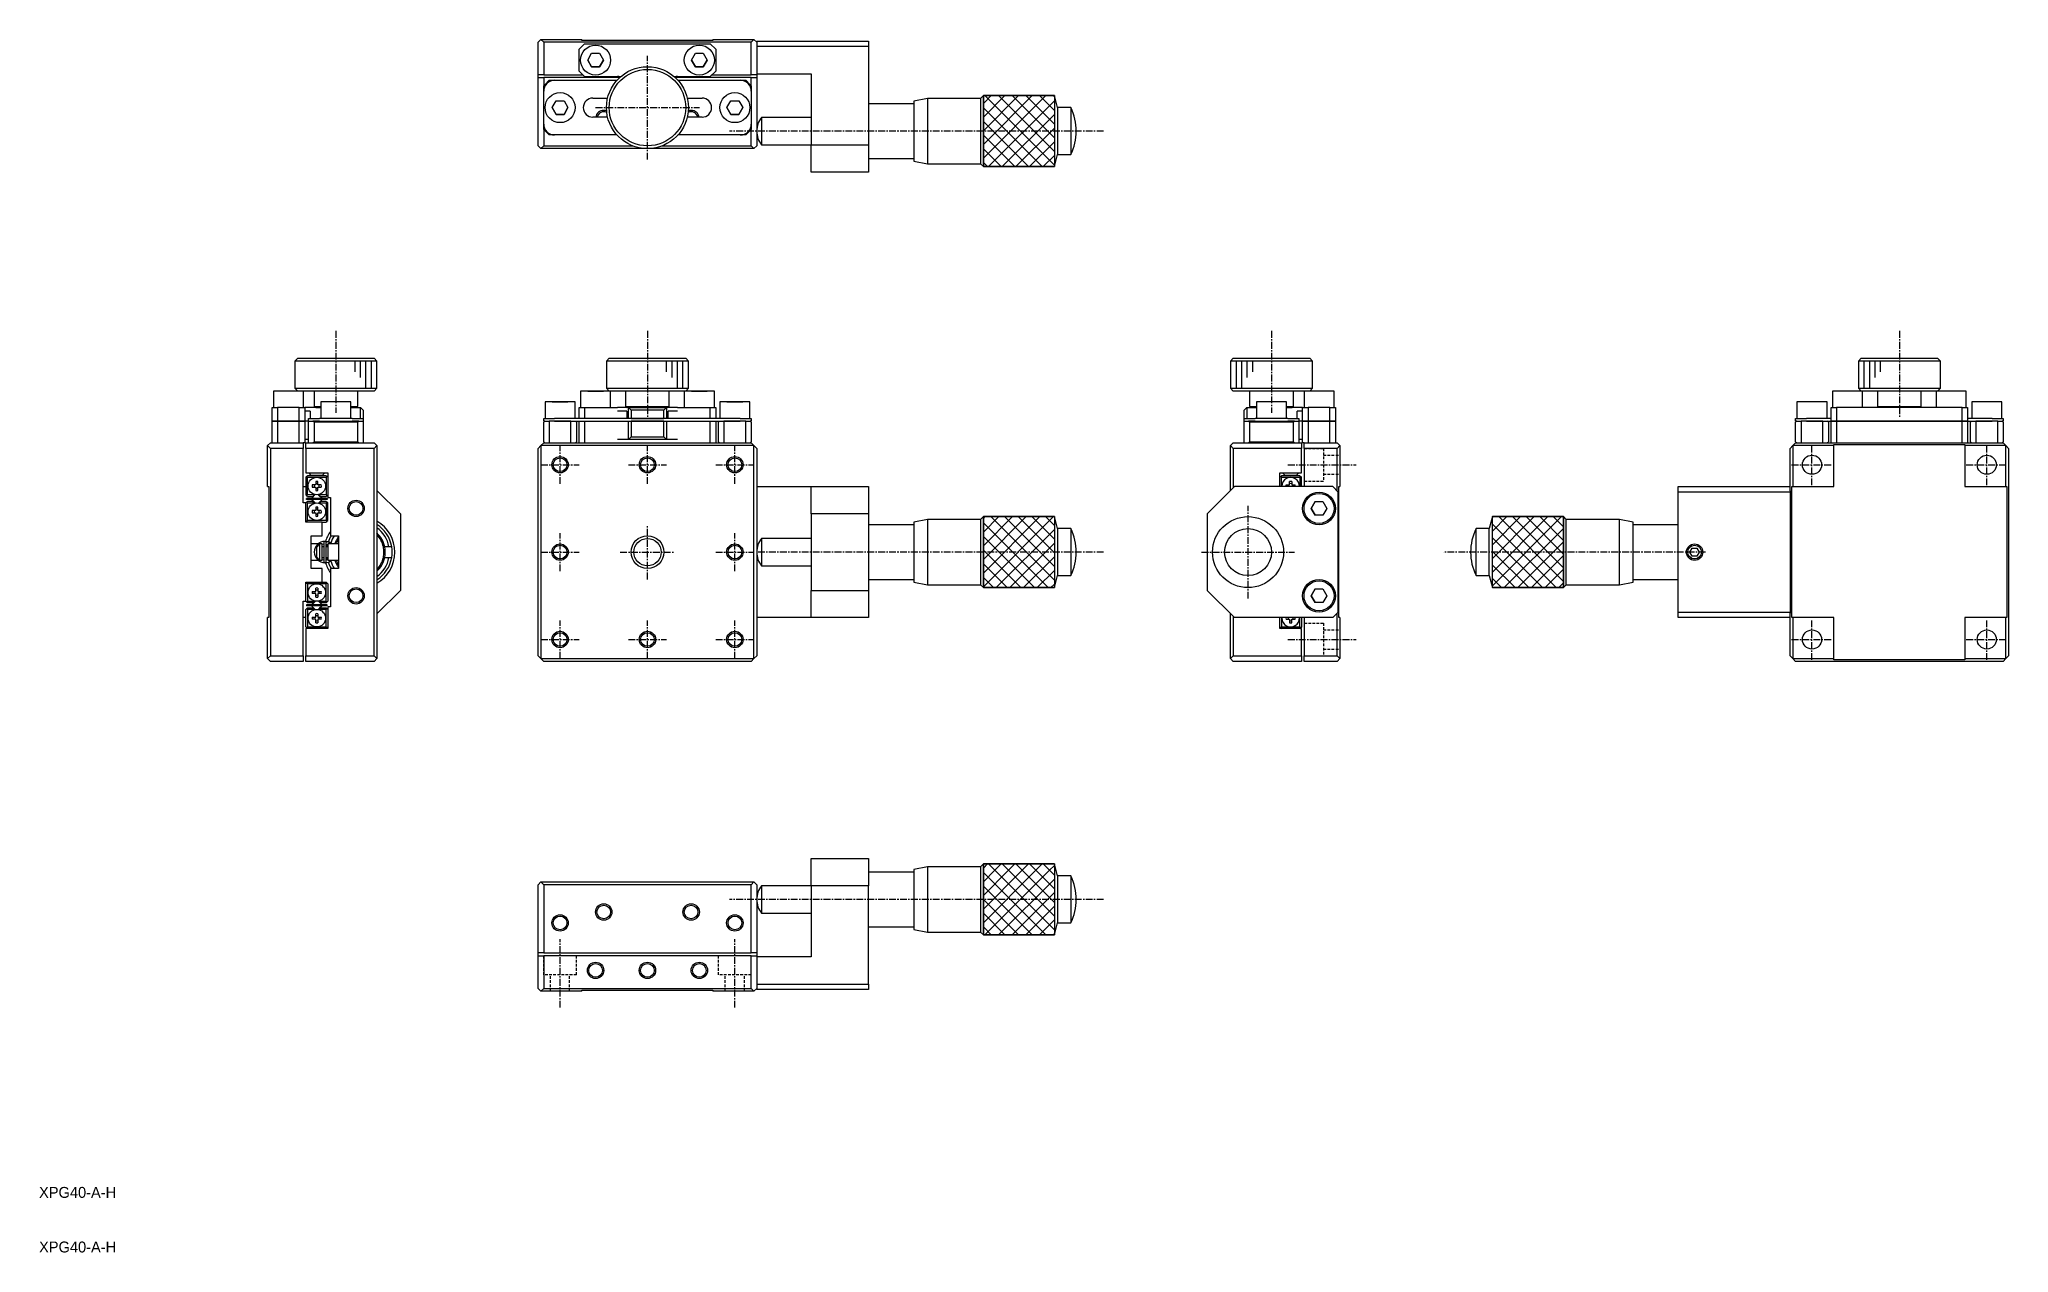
# Model space of a CAD drawing. Extents: x 10 to 371, y 10 to 232.
import ezdxf

# ---------------------------------------------------------------- set-up
doc = ezdxf.new("R2010")
doc.units = 0
doc.linetypes.add('CENTER', pattern=[2, 1.25, -0.25, 0.25, -0.25])
doc.linetypes.add('DASHED', pattern=[0.75, 0.5, -0.25])
doc.layers.get('0').update_dxf_attribs({"linetype": 'CONTINUOUS'})
doc.layers.add('CENTER', color=1, linetype='CENTER')
doc.styles.get("Standard").update_dxf_attribs({"font": 'FGP教科書体NT-M'})

msp = doc.modelspace()

# ---------------------------------------------------------------- texts
at = {"color": 7, "linetype": 'CONTINUOUS'}
for p in [(10, 20), (10, 10)]:
    msp.add_text('XPG40-A-H', height=2, dxfattribs=at).set_placement(p)

# ---------------------------------------------------------------- linework, layer by layer
at = {"color": 7, "linetype": 'CONTINUOUS'}
for p, q in [((101.391971, 231.65), (101.891971, 232.15)), ((101.391971, 225.65), (101.391971, 231.65)), ((101.891971, 232.15), (102.391971, 231.65)), ((101.891971, 232.15), (109.391971, 232.15)), ((102.391971, 231.65), (102.391971, 225.65)), ((140.391971, 231.65), (102.391971, 231.65)), ((109.891971, 231.35), (108.891971, 230.35)), ((109.391971, 231.95), (109.391971, 232.15)), ((133.391971, 231.95), (109.391971, 231.95)), ((109.891971, 231.35), (132.891971, 231.35)), ((133.891971, 230.35), (132.891971, 231.35)), ((133.391971, 232.15), (133.391971, 231.95)), ((133.391971, 232.15), (140.891971, 232.15)), ((140.391971, 231.65), (140.891971, 232.15)), ((140.391971, 225.65), (140.391971, 231.65)), ((140.891971, 232.15), (141.391971, 231.65)), ((141.391971, 231.85), (161.891971, 231.85)), ((141.391971, 231.65), (141.391971, 231.85)), ((141.391971, 231.65), (141.391971, 225.65)), ((161.891971, 230.85), (141.391971, 230.85)), ((161.891971, 231.85), (161.891971, 230.85)), ((161.891971, 230.85), (161.891971, 212.85)), ((108.891971, 226.35), (108.891971, 230.35)), ((110.448595, 228.35), (111.170283, 229.6)), ((111.170283, 227.1), (110.448595, 228.35)), ((110.448595, 228.35), (111.170283, 227.1)), ((111.170283, 229.6), (112.613659, 229.6)), ((112.613659, 229.6), (113.335346, 228.35)), ((113.335346, 228.35), (112.613659, 227.1)), ((112.613659, 227.1), (113.335346, 228.35)), ((129.448595, 228.35), (130.170283, 229.6)), ((130.170283, 227.1), (129.448595, 228.35)), ((129.448595, 228.35), (130.170283, 227.1)), ((130.170283, 229.6), (131.613659, 229.6)), ((131.613659, 229.6), (132.335346, 228.35)), ((132.335346, 228.35), (131.613659, 227.1)), ((131.613659, 227.1), (132.335346, 228.35)), ((133.891971, 230.35), (133.891971, 226.35)), ((102.391971, 225.65), (101.391971, 225.65)), ((101.391971, 225.15), (101.391971, 225.65)), ((101.391971, 225.15), (102.391971, 225.15)), ((101.391971, 212.65), (101.391971, 225.15)), ((102.391971, 225.65), (109.591971, 225.65)), ((102.391971, 225.15), (102.391971, 223.65)), ((116.292951, 225.15), (102.391971, 225.15)), ((102.391971, 223.65), (102.591971, 223.85)), ((102.391971, 222.65), (102.391971, 223.65)), ((103.391971, 224.65), (102.591971, 223.85)), ((102.591971, 223.85), (102.591971, 223.52178)), ((103.391971, 224.65), (104.391971, 224.65)), ((104.391971, 224.65), (115.801801, 224.65)), ((108.891971, 226.35), (109.891971, 225.35)), ((109.891971, 225.35), (115.891971, 225.35)), ((112.613659, 227.1), (111.170283, 227.1)), ((111.170283, 227.1), (112.613659, 227.1)), ((140.391971, 225.15), (126.49099, 225.15)), ((126.891971, 225.35), (132.891971, 225.35)), ((126.982141, 224.65), (138.391971, 224.65)), ((131.613659, 227.1), (130.170283, 227.1)), ((130.170283, 227.1), (131.613659, 227.1)), ((132.891971, 225.35), (133.891971, 226.35)), ((133.191971, 225.65), (140.391971, 225.65)), ((138.391971, 224.65), (139.391971, 224.65)), ((140.191971, 223.85), (139.391971, 224.65)), ((140.191971, 223.52178), (140.191971, 223.85)), ((140.191971, 223.85), (140.391971, 223.65)), ((141.391971, 225.65), (140.391971, 225.65)), ((140.391971, 223.65), (140.391971, 225.15)), ((140.391971, 225.15), (141.391971, 225.15)), ((140.391971, 223.65), (140.391971, 222.65)), ((141.391971, 225.85), (151.391971, 225.85)), ((141.391971, 225.65), (141.391971, 225.15)), ((141.391971, 225.15), (141.391971, 212.65)), ((151.391971, 225.85), (151.391971, 212.85)), ((102.391971, 216.65), (102.391971, 222.65)), ((103.948595, 219.65), (104.670283, 220.9)), ((104.670283, 220.9), (106.113659, 220.9)), ((106.113659, 220.9), (106.835346, 219.65)), ((111.391971, 221.4), (114.098995, 221.4)), ((128.684947, 221.4), (131.391971, 221.4)), ((135.948595, 219.65), (136.670283, 220.9)), ((136.670283, 220.9), (138.113659, 220.9)), ((138.113659, 220.9), (138.835346, 219.65)), ((140.391971, 222.65), (140.391971, 216.65)), ((170.141971, 220.35), (161.891971, 220.35)), ((172.64197, 221.349996), (170.141971, 220.849997)), ((170.141971, 220.849997), (170.141971, 213.48941)), ((172.64197, 221.349996), (172.64197, 213.320265)), ((182.391975, 221.349996), (172.64197, 221.349996)), ((182.891977, 221.849999), (182.391975, 221.349996)), ((182.391975, 221.349996), (182.391975, 213.320265)), ((182.891977, 221.849999), (195.891978, 221.849999)), ((182.891977, 208.850001), (182.891977, 221.849999)), ((195.891978, 221.849999), (195.891978, 213.15112)), ((196.481466, 219.65), (195.891978, 221.849999)), ((195.891978, 221.849999), (195.891978, 208.850001)), ((102.391971, 215.65), (102.391971, 216.65)), ((104.670283, 218.4), (103.948595, 219.65)), ((103.948595, 219.65), (104.670283, 218.4)), ((106.113659, 218.4), (104.670283, 218.4)), ((104.670283, 218.4), (106.113659, 218.4)), ((106.835346, 219.65), (106.113659, 218.4)), ((106.113659, 218.4), (106.835346, 219.65)), ((114.098995, 217.9), (111.391971, 217.9)), ((131.391971, 217.9), (128.684947, 217.9)), ((136.670283, 218.4), (135.948595, 219.65)), ((135.948595, 219.65), (136.670283, 218.4)), ((138.113659, 218.4), (136.670283, 218.4)), ((136.670283, 218.4), (138.113659, 218.4)), ((138.835346, 219.65), (138.113659, 218.4)), ((138.113659, 218.4), (138.835346, 219.65)), ((140.391971, 216.65), (140.391971, 215.65)), ((142.26948, 217.849996), (142.26948, 214.504278)), ((151.391971, 217.849996), (142.26948, 217.849996)), ((196.481466, 219.65), (196.481466, 213.895356)), ((198.891977, 219.65), (196.481466, 219.65)), ((198.891977, 219.65), (198.891977, 213.895356)), ((102.591971, 215.45), (102.391971, 215.65)), ((102.391971, 215.65), (102.391971, 212.65)), ((102.591971, 215.77822), (102.591971, 215.45)), ((102.591971, 215.45), (103.391971, 214.65)), ((104.391971, 214.65), (103.391971, 214.65)), ((115.801801, 214.65), (104.391971, 214.65)), ((138.391971, 214.65), (126.982141, 214.65)), ((139.391971, 214.65), (138.391971, 214.65)), ((139.391971, 214.65), (140.191971, 215.45)), ((140.191971, 215.45), (140.191971, 215.77822)), ((140.391971, 215.65), (140.191971, 215.45)), ((140.391971, 212.65), (140.391971, 215.65)), ((142.26948, 214.504278), (142.26948, 212.850004)), ((142.26948, 212.850004), (151.391971, 212.850004)), ((151.391971, 212.85), (161.891971, 212.85)), ((151.391971, 207.85), (151.391971, 212.85)), ((161.891971, 212.85), (161.891971, 207.85)), ((170.141971, 213.48941), (170.141971, 209.850003)), ((172.64197, 213.320265), (172.64197, 209.350004)), ((182.391975, 213.320265), (182.391975, 209.350004)), ((182.891977, 213.15112), (182.891977, 208.850001)), ((196.481466, 213.895356), (196.481466, 211.05)), ((198.891977, 213.895356), (198.891977, 211.05)), ((101.391971, 212.65), (101.891971, 212.15)), ((101.891971, 212.15), (102.391971, 212.65)), ((121.391971, 212.15), (101.891971, 212.15)), ((102.391971, 212.65), (118.699388, 212.65)), ((140.891971, 212.15), (121.391971, 212.15)), ((124.084553, 212.65), (140.391971, 212.65)), ((140.391971, 212.65), (140.891971, 212.15)), ((140.891971, 212.15), (141.391971, 212.65)), ((161.891971, 210.35), (170.141971, 210.35)), ((170.141971, 209.850003), (172.64197, 209.350004)), ((172.64197, 209.350004), (182.391975, 209.350004)), ((182.391975, 209.350004), (182.891977, 208.850001)), ((195.891978, 208.850001), (196.481466, 211.05)), ((196.481466, 211.05), (198.891977, 211.05)), ((161.891971, 207.85), (151.391971, 207.85)), ((195.891978, 208.850001), (182.891977, 208.850001)), ((57.35, 173.75), (56.85, 173.25)), ((71.849563, 173.25), (56.85, 173.25)), ((56.85, 173.25), (56.85, 168.25)), ((57.35, 173.75), (71.349592, 173.75)), ((71.349592, 173.75), (71.35, 173.75)), ((71.85, 173.25), (71.35, 173.75)), ((71.85, 173.25), (71.849563, 173.25)), ((71.85, 168.25), (71.85, 173.25)), ((114.391971, 173.75), (113.891971, 173.25)), ((121.311022, 173.25), (113.891971, 173.25)), ((113.891971, 173.25), (113.891971, 168.25)), ((114.391971, 173.75), (121.316419, 173.75)), ((128.891971, 173.25), (121.311022, 173.25)), ((121.316419, 173.75), (128.391971, 173.75)), ((128.891971, 173.25), (128.391971, 173.75)), ((128.891971, 168.25), (128.891971, 173.25)), ((228.65, 173.75), (228.15, 173.25)), ((243.15, 173.25), (228.15, 173.25)), ((228.15, 173.25), (228.15, 168.25)), ((228.65, 173.75), (242.65, 173.75)), ((228.65, 173.75), (228.650408, 173.75)), ((228.650408, 173.75), (242.65, 173.75)), ((243.15, 173.25), (242.65, 173.75)), ((243.15, 168.25), (243.15, 173.25)), ((343.608029, 173.75), (343.108029, 173.25)), ((358.108029, 173.25), (343.108029, 173.25)), ((343.108029, 173.25), (343.108029, 168.25)), ((343.608029, 173.75), (357.608029, 173.75)), ((358.108029, 173.25), (357.608029, 173.75)), ((358.108029, 168.25), (358.108029, 173.25)), ((58.4, 167.75), (52.9, 167.75)), ((52.9, 167.75), (52.9, 164.75)), ((56.85, 168.25), (71.85, 168.25)), ((56.85, 168.25), (57.35, 167.75)), ((71.35, 167.75), (58.4, 167.75)), ((60.35, 167.75), (58.4, 167.75)), ((58.4, 164.75), (58.4, 167.75)), ((68.35, 167.75), (60.35, 167.75)), ((68.35, 167.75), (60.35, 167.75)), ((60.35, 167.75), (60.35, 164.95)), ((71.35, 167.75), (68.35, 167.75)), ((68.35, 164.95), (68.35, 167.75)), ((71.35, 167.75), (71.85, 168.25)), ((111.891971, 167.75), (109.141971, 167.75)), ((114.391971, 167.75), (109.141971, 167.75)), ((109.141971, 167.75), (109.141971, 164.75)), ((111.170283, 167.75), (110.448595, 167.75)), ((110.448595, 167.75), (111.170283, 167.75)), ((112.613659, 167.75), (111.170283, 167.75)), ((111.170283, 167.75), (112.613659, 167.75)), ((114.391971, 167.75), (111.891971, 167.75)), ((113.335346, 167.75), (112.613659, 167.75)), ((112.613659, 167.75), (113.335346, 167.75)), ((113.891971, 168.25), (128.891971, 168.25)), ((113.891971, 168.25), (114.391971, 167.75)), ((128.391971, 167.75), (114.391971, 167.75)), ((114.641971, 164.75), (114.641971, 167.75)), ((117.391971, 167.75), (117.391971, 164.95)), ((125.391971, 164.95), (125.391971, 167.75)), ((128.141971, 167.75), (128.141971, 164.75)), ((128.391971, 167.75), (128.891971, 168.25)), ((130.891971, 167.75), (128.391971, 167.75)), ((133.641971, 167.75), (128.391971, 167.75)), ((130.170283, 167.75), (129.448595, 167.75)), ((129.448595, 167.75), (130.170283, 167.75)), ((131.613659, 167.75), (130.170283, 167.75)), ((130.170283, 167.75), (131.613659, 167.75)), ((133.641971, 167.75), (130.891971, 167.75)), ((132.335346, 167.75), (131.613659, 167.75)), ((131.613659, 167.75), (132.335346, 167.75)), ((133.641971, 164.75), (133.641971, 167.75)), ((228.15, 168.25), (243.149563, 168.25)), ((228.15, 168.25), (228.65, 167.75)), ((241.6, 167.75), (228.65, 167.75)), ((231.65, 167.75), (231.65, 164.95)), ((239.65, 164.95), (239.65, 167.75)), ((247.1, 167.75), (241.6, 167.75)), ((241.6, 167.75), (241.6, 164.75)), ((242.65, 167.75), (243.15, 168.25)), ((243.149563, 168.25), (243.15, 168.25)), ((247.1, 164.75), (247.1, 167.75)), ((341.108029, 167.75), (338.358029, 167.75)), ((338.358029, 167.75), (338.358029, 164.75)), ((343.858029, 167.75), (341.108029, 167.75)), ((343.108029, 168.25), (350.527081, 168.25)), ((343.108029, 168.25), (343.608029, 167.75)), ((350.532477, 167.75), (343.858029, 167.75)), ((343.858029, 164.75), (343.858029, 167.75)), ((346.608029, 167.75), (346.608029, 164.95)), ((350.527081, 168.25), (358.108029, 168.25)), ((357.358029, 167.75), (350.532477, 167.75)), ((354.608029, 164.95), (354.608029, 167.75)), ((360.108029, 167.75), (357.358029, 167.75)), ((357.358029, 167.75), (357.358029, 164.75)), ((357.608029, 167.75), (358.108029, 168.25)), ((362.858029, 167.75), (360.108029, 167.75)), ((362.858029, 164.75), (362.858029, 167.75)), ((52.65, 162.25), (52.65, 164.75)), ((52.65, 164.75), (53.65, 164.75)), ((53.65, 162.25), (52.65, 162.25)), ((52.65, 158.25), (52.65, 162.25)), ((52.65, 162.25), (53.65, 162.25)), ((53.65, 164.75), (53.65, 162.25)), ((57.65, 164.75), (53.65, 164.75)), ((53.65, 162.25), (57.65, 162.25)), ((53.65, 162.25), (53.65, 158.25)), ((57.65, 162.25), (53.65, 162.25)), ((57.65, 162.25), (57.65, 164.75)), ((57.65, 164.75), (58.65, 164.75)), ((58.65, 162.25), (57.65, 162.25)), ((57.65, 158.25), (57.65, 162.25)), ((57.65, 162.25), (58.65, 162.25)), ((58.65, 164.75), (58.65, 162.25)), ((60.65, 164.75), (58.65, 164.75)), ((59.65, 164.05), (58.65, 164.05)), ((58.65, 162.25), (58.65, 158.25)), ((59.35, 162.25), (58.65, 162.25)), ((59.35, 162.25), (59.35, 162.75)), ((59.35, 162.75), (61.35, 162.75)), ((59.35, 158.25), (59.35, 162.25)), ((59.35, 162.25), (60.15, 162.25)), ((59.65, 164.05), (59.65, 162.75)), ((60.35, 162.05), (60.15, 162.25)), ((60.15, 162.25), (60.47822, 162.25)), ((60.47822, 162.25), (60.15, 162.25)), ((60.35, 164.95), (61.6, 164.95)), ((60.35, 164.95), (60.55, 164.75)), ((61.35, 162.25), (60.47822, 162.25)), ((60.65, 164.75), (61.6, 164.75)), ((67.35, 162.75), (61.35, 162.75)), ((61.35, 162.25), (67.35, 162.25)), ((67.1, 165.75), (61.6, 165.75)), ((61.6, 165.75), (61.6, 162.75)), ((67.1, 162.75), (67.1, 165.75)), ((67.1, 164.95), (68.35, 164.95)), ((67.1, 164.75), (68.85, 164.75)), ((67.35, 162.75), (69.35, 162.75)), ((68.22178, 162.25), (67.35, 162.25)), ((68.15, 164.75), (68.35, 164.95)), ((68.22178, 162.25), (68.55, 162.25)), ((68.55, 162.25), (68.22178, 162.25)), ((68.55, 162.25), (68.35, 162.05)), ((68.55, 162.25), (69.35, 162.25)), ((68.85, 162.75), (68.85, 164.75)), ((68.85, 164.75), (69.35, 164.25)), ((69.35, 164.25), (69.35, 162.75)), ((69.35, 162.75), (69.35, 162.25)), ((69.35, 162.25), (69.35, 158.25)), ((102.391971, 162.25), (102.391971, 162.75)), ((102.391971, 162.75), (104.391971, 162.75)), ((102.591971, 162.25), (102.391971, 162.05)), ((102.591971, 162.25), (102.391971, 162.25)), ((102.591971, 162.25), (103.391971, 162.25)), ((105.391971, 165.75), (102.641971, 165.75)), ((108.141971, 165.75), (102.641971, 165.75)), ((102.641971, 165.75), (102.641971, 162.75)), ((103.391971, 162.25), (103.391971, 158.25)), ((104.391971, 162.25), (103.391971, 162.25)), ((104.391971, 162.25), (103.391971, 162.25)), ((104.670283, 165.75), (103.948595, 165.75)), ((103.948595, 165.75), (104.670283, 165.75)), ((118.391971, 162.75), (104.391971, 162.75)), ((107.391971, 162.25), (104.391971, 162.25)), ((104.391971, 162.25), (107.391971, 162.25)), ((106.113659, 165.75), (104.670283, 165.75)), ((104.670283, 165.75), (106.113659, 165.75)), ((108.141971, 165.75), (105.391971, 165.75)), ((106.835346, 165.75), (106.113659, 165.75)), ((106.113659, 165.75), (106.835346, 165.75)), ((107.391971, 158.25), (107.391971, 162.25)), ((107.391971, 162.25), (118.391971, 162.25)), ((108.141971, 162.75), (108.141971, 165.75)), ((108.391971, 162.05), (108.191971, 162.25)), ((108.891971, 162.75), (108.891971, 164.75)), ((108.891971, 164.75), (109.891971, 164.75)), ((108.891971, 158.25), (108.891971, 162.25)), ((109.891971, 164.75), (109.891971, 162.75)), ((109.891971, 164.75), (115.891971, 164.75)), ((109.891971, 162.25), (109.891971, 158.25)), ((117.591971, 164.75), (115.891971, 164.75)), ((117.624022, 164.05), (115.891971, 164.05)), ((117.391971, 164.95), (125.391971, 164.95)), ((117.391971, 164.95), (117.591971, 164.75)), ((117.891971, 164.75), (117.591971, 164.75)), ((117.624022, 164.05), (117.624022, 162.75)), ((117.891971, 164.75), (120.141971, 164.75)), ((117.891971, 164.75), (118.391971, 164.25)), ((117.891971, 162.75), (117.891971, 164.75)), ((117.891971, 158.85), (117.891971, 162.25)), ((118.391971, 164.25), (118.391971, 162.75)), ((124.391971, 164.25), (118.391971, 164.25)), ((118.391971, 162.75), (124.391971, 162.75)), ((124.391971, 162.75), (118.391971, 162.75)), ((118.391971, 162.25), (124.391971, 162.25)), ((118.391971, 162.25), (118.391971, 159.35)), ((124.391971, 162.25), (118.391971, 162.25)), ((120.141971, 164.75), (122.641971, 164.75)), ((122.641971, 164.75), (124.891971, 164.75)), ((124.891971, 164.75), (124.391971, 164.25)), ((124.391971, 162.75), (124.391971, 164.25)), ((138.391971, 162.75), (124.391971, 162.75)), ((124.391971, 162.25), (135.391971, 162.25)), ((124.391971, 159.35), (124.391971, 162.25)), ((125.191971, 164.75), (124.891971, 164.75)), ((124.891971, 164.75), (124.891971, 162.75)), ((124.891971, 162.25), (124.891971, 158.85)), ((126.891971, 164.05), (125.15992, 164.05)), ((125.15992, 162.75), (125.15992, 164.05)), ((125.191971, 164.75), (125.391971, 164.95)), ((126.891971, 164.75), (125.191971, 164.75)), ((126.891971, 164.75), (132.891971, 164.75)), ((132.891971, 162.75), (132.891971, 164.75)), ((132.891971, 164.75), (133.891971, 164.75)), ((132.891971, 158.25), (132.891971, 162.25)), ((133.891971, 164.75), (133.891971, 162.75)), ((133.891971, 162.25), (133.891971, 158.25)), ((134.591971, 162.25), (134.391971, 162.05)), ((137.391971, 165.75), (134.641971, 165.75)), ((140.141971, 165.75), (134.641971, 165.75)), ((134.641971, 165.75), (134.641971, 162.75)), ((135.391971, 162.25), (135.391971, 158.25)), ((138.391971, 162.25), (135.391971, 162.25)), ((135.391971, 162.25), (138.391971, 162.25)), ((136.670283, 165.75), (135.948595, 165.75)), ((135.948595, 165.75), (136.670283, 165.75)), ((138.113659, 165.75), (136.670283, 165.75)), ((136.670283, 165.75), (138.113659, 165.75)), ((140.141971, 165.75), (137.391971, 165.75)), ((138.835346, 165.75), (138.113659, 165.75)), ((138.113659, 165.75), (138.835346, 165.75)), ((138.391971, 162.75), (140.391971, 162.75)), ((139.391971, 162.25), (138.391971, 162.25)), ((139.391971, 162.25), (138.391971, 162.25)), ((139.391971, 158.25), (139.391971, 162.25)), ((139.391971, 162.25), (140.191971, 162.25)), ((140.141971, 162.75), (140.141971, 165.75)), ((140.391971, 162.05), (140.191971, 162.25)), ((140.391971, 162.25), (140.191971, 162.25)), ((140.391971, 162.75), (140.391971, 162.25)), ((231.15, 164.75), (230.65, 164.25)), ((230.65, 162.75), (230.65, 164.25)), ((230.65, 162.25), (230.65, 162.75)), ((230.65, 162.75), (232.65, 162.75)), ((230.65, 158.25), (230.65, 162.25)), ((230.65, 162.25), (231.45, 162.25)), ((231.15, 164.75), (231.15, 162.75)), ((231.15, 164.75), (232.9, 164.75)), ((231.65, 162.05), (231.45, 162.25)), ((231.45, 162.25), (231.77822, 162.25)), ((231.77822, 162.25), (231.45, 162.25)), ((231.65, 164.95), (232.9, 164.95)), ((231.65, 164.95), (231.85, 164.75)), ((232.65, 162.25), (231.77822, 162.25)), ((238.65, 162.75), (232.65, 162.75)), ((232.65, 162.25), (238.65, 162.25)), ((238.4, 165.75), (232.9, 165.75)), ((232.9, 165.75), (232.9, 162.75)), ((238.4, 162.75), (238.4, 165.75)), ((238.4, 164.95), (239.649767, 164.95)), ((238.4, 164.75), (239.35, 164.75)), ((238.65, 162.75), (240.65, 162.75)), ((239.52178, 162.25), (238.65, 162.25)), ((241.35, 164.75), (239.35, 164.75)), ((239.45, 164.75), (239.65, 164.95)), ((239.52178, 162.25), (239.85, 162.25)), ((239.85, 162.25), (239.52178, 162.25)), ((239.85, 162.25), (239.65, 162.05)), ((239.85, 162.25), (240.65, 162.25)), ((241.35, 164.05), (240.35, 164.05)), ((240.35, 162.75), (240.35, 164.05)), ((240.65, 162.75), (240.65, 162.25)), ((240.65, 162.25), (240.65, 158.25)), ((241.35, 162.25), (240.65, 162.25)), ((241.35, 162.25), (241.35, 164.75)), ((241.35, 164.75), (242.35, 164.75)), ((242.35, 162.25), (241.35, 162.25)), ((241.35, 158.25), (241.35, 162.25)), ((241.35, 162.25), (242.35, 162.25)), ((242.35, 164.75), (242.35, 162.25)), ((246.35, 164.75), (242.35, 164.75)), ((242.35, 162.25), (246.35, 162.25)), ((242.35, 162.25), (242.35, 158.25)), ((246.35, 162.25), (242.35, 162.25)), ((246.35, 162.25), (246.35, 164.75)), ((246.35, 164.75), (247.35, 164.75)), ((247.35, 162.25), (246.35, 162.25)), ((246.35, 158.25), (246.35, 162.25)), ((246.35, 162.25), (247.35, 162.25)), ((247.35, 164.75), (247.35, 162.25)), ((247.35, 162.25), (247.35, 158.25)), ((331.608029, 162.25), (331.608029, 162.75)), ((331.608029, 162.75), (333.608029, 162.75)), ((331.808029, 162.25), (331.608029, 162.05)), ((331.808029, 162.25), (331.608029, 162.25)), ((331.808029, 162.25), (332.608029, 162.25)), ((334.608029, 165.75), (331.858029, 165.75)), ((331.858029, 165.75), (331.858029, 162.75)), ((332.608029, 162.25), (332.608029, 158.25)), ((333.608029, 162.25), (332.608029, 162.25)), ((333.608029, 162.25), (332.608029, 162.25)), ((338.108029, 162.75), (333.608029, 162.75)), ((336.608029, 162.25), (333.608029, 162.25)), ((333.608029, 162.25), (336.608029, 162.25)), ((337.358029, 165.75), (334.608029, 165.75)), ((336.608029, 158.25), (336.608029, 162.25)), ((336.608029, 162.25), (338.108029, 162.25)), ((337.358029, 162.75), (337.358029, 165.75)), ((337.608029, 162.05), (337.408029, 162.25)), ((338.108029, 162.25), (338.108029, 164.75)), ((338.108029, 164.75), (339.108029, 164.75)), ((339.108029, 162.25), (338.108029, 162.25)), ((338.108029, 158.25), (338.108029, 162.25)), ((338.108029, 162.25), (339.108029, 162.25)), ((339.108029, 164.75), (339.108029, 162.25)), ((349.358029, 164.75), (339.108029, 164.75)), ((339.108029, 162.25), (362.108029, 162.25)), ((339.108029, 162.25), (339.108029, 158.25)), ((362.108029, 162.25), (339.108029, 162.25)), ((346.608029, 164.95), (350.564857, 164.95)), ((346.608029, 164.95), (346.808029, 164.75)), ((351.858029, 164.75), (349.358029, 164.75)), ((350.564857, 164.95), (354.608029, 164.95)), ((362.108029, 164.75), (351.858029, 164.75)), ((354.408029, 164.75), (354.608029, 164.95)), ((362.108029, 162.25), (362.108029, 164.75)), ((362.108029, 164.75), (363.108029, 164.75)), ((363.108029, 162.25), (362.108029, 162.25)), ((362.108029, 158.25), (362.108029, 162.25)), ((362.108029, 162.25), (363.108029, 162.25)), ((363.108029, 164.75), (363.108029, 162.25)), ((367.608029, 162.75), (363.108029, 162.75)), ((363.108029, 162.25), (364.608029, 162.25)), ((363.108029, 162.25), (363.108029, 158.25)), ((363.808029, 162.25), (363.608029, 162.05)), ((366.608029, 165.75), (363.858029, 165.75)), ((363.858029, 165.75), (363.858029, 162.75)), ((364.608029, 162.25), (364.608029, 158.25)), ((367.608029, 162.25), (364.608029, 162.25)), ((364.608029, 162.25), (367.608029, 162.25)), ((369.358029, 165.75), (366.608029, 165.75)), ((367.608029, 162.75), (369.608029, 162.75)), ((368.608029, 162.25), (367.608029, 162.25)), ((368.608029, 162.25), (367.608029, 162.25)), ((368.608029, 158.25), (368.608029, 162.25)), ((368.608029, 162.25), (369.408029, 162.25)), ((369.358029, 162.75), (369.358029, 165.75)), ((369.608029, 162.05), (369.408029, 162.25)), ((369.608029, 162.25), (369.408029, 162.25)), ((369.608029, 162.75), (369.608029, 162.25)), ((59.35, 158.85), (58.65, 158.85)), ((68.35, 162.05), (60.35, 162.05)), ((60.35, 162.05), (60.35, 158.45)), ((68.35, 158.45), (68.35, 162.05)), ((102.391971, 158.45), (102.391971, 162.05)), ((108.391971, 162.05), (108.391971, 158.45)), ((117.891971, 158.85), (115.891971, 158.85)), ((118.391971, 159.35), (117.891971, 158.85)), ((124.891971, 158.85), (117.891971, 158.85)), ((118.391971, 159.35), (124.391971, 159.35)), ((124.391971, 159.35), (124.891971, 158.85)), ((126.891971, 158.85), (124.891971, 158.85)), ((134.391971, 158.45), (134.391971, 162.05)), ((140.391971, 162.05), (140.391971, 158.45)), ((239.65, 162.05), (231.65, 162.05)), ((231.65, 162.05), (231.65, 158.45)), ((239.65, 158.45), (239.65, 162.05)), ((241.35, 158.85), (240.65, 158.85)), ((331.608029, 158.45), (331.608029, 162.05)), ((337.608029, 162.05), (337.608029, 158.45)), ((363.608029, 158.45), (363.608029, 162.05)), ((369.608029, 162.05), (369.608029, 158.45)), ((51.85, 157.75), (52.35, 158.25)), ((51.85, 150.25), (51.85, 157.75)), ((52.35, 157.25), (51.85, 157.75)), ((52.35, 158.25), (58.35, 158.25)), ((52.35, 157.25), (52.35, 119.25)), ((58.35, 157.25), (52.35, 157.25)), ((58.65, 158.25), (58.35, 158.25)), ((58.35, 158.25), (58.35, 157.25)), ((58.35, 147.25), (58.35, 157.25)), ((58.85, 158.25), (71.35, 158.25)), ((58.85, 157.25), (58.85, 158.25)), ((58.85, 157.25), (58.85, 152.75)), ((71.35, 157.25), (58.85, 157.25)), ((60.15, 158.25), (60.35, 158.45)), ((60.35, 158.45), (68.35, 158.45)), ((68.35, 158.45), (68.55, 158.25)), ((71.85, 157.75), (71.35, 158.25)), ((71.35, 157.25), (71.85, 157.75)), ((71.35, 119.25), (71.35, 157.25)), ((71.85, 157.75), (71.85, 118.75)), ((101.391971, 157.25), (101.891971, 157.75)), ((101.391971, 119.25), (101.391971, 157.25)), ((101.891971, 157.75), (102.391971, 158.25)), ((140.891971, 157.75), (101.891971, 157.75)), ((101.891971, 157.75), (101.891971, 118.75)), ((102.391971, 158.45), (102.591971, 158.25)), ((102.391971, 158.25), (140.391971, 158.25)), ((108.191971, 158.25), (108.391971, 158.45)), ((134.391971, 158.45), (134.591971, 158.25)), ((140.191971, 158.25), (140.391971, 158.45)), ((140.391971, 158.25), (140.891971, 157.75)), ((140.891971, 118.75), (140.891971, 157.75)), ((140.891971, 157.75), (141.391971, 157.25)), ((141.391971, 157.25), (141.391971, 119.25)), ((228.65, 158.25), (228.15, 157.75)), ((228.15, 149.55), (228.15, 157.75)), ((228.15, 157.75), (228.65, 157.25)), ((228.65, 158.25), (241.15, 158.25)), ((228.65, 157.25), (228.65, 150.05)), ((241.15, 157.25), (228.65, 157.25)), ((231.45, 158.25), (231.65, 158.45)), ((231.65, 158.45), (239.65, 158.45)), ((239.65, 158.45), (239.85, 158.25)), ((241.15, 158.25), (241.15, 157.25)), ((241.15, 152.75), (241.15, 157.25)), ((241.65, 158.25), (241.35, 158.25)), ((241.65, 157.25), (241.65, 158.25)), ((241.65, 158.25), (247.65, 158.25)), ((241.65, 157.25), (241.65, 150.25)), ((247.65, 157.25), (241.65, 157.25)), ((247.65, 158.25), (248.15, 157.75)), ((248.15, 157.75), (247.65, 157.25)), ((247.65, 149.45), (247.65, 157.25)), ((248.15, 157.75), (248.15, 150.25)), ((331.108029, 157.75), (330.608029, 157.25)), ((330.608029, 149.45), (330.608029, 157.25)), ((331.608029, 158.25), (331.108029, 157.75)), ((331.108029, 157.75), (331.108029, 150.25)), ((338.608029, 157.75), (331.108029, 157.75)), ((331.608029, 158.45), (331.808029, 158.25)), ((331.608029, 158.25), (369.608029, 158.25)), ((337.408029, 158.25), (337.608029, 158.45)), ((338.608029, 157.95), (362.608029, 157.95)), ((338.608029, 157.75), (338.608029, 157.95)), ((338.608029, 150.25), (338.608029, 157.75)), ((362.608029, 157.95), (362.608029, 157.75)), ((370.108029, 157.75), (362.608029, 157.75)), ((362.608029, 157.75), (362.608029, 150.25)), ((363.608029, 158.45), (363.808029, 158.25)), ((369.408029, 158.25), (369.608029, 158.45)), ((370.108029, 157.75), (369.608029, 158.25)), ((370.108029, 150.25), (370.108029, 157.75)), ((370.608029, 157.25), (370.108029, 157.75)), ((370.608029, 157.25), (370.608029, 119.25)), ((58.85, 152.75), (62.85, 152.75)), ((59, 152.1), (58.85, 151.95)), ((58.85, 151.95), (58.85, 148.75)), ((59, 152.1), (59.15, 152.25)), ((59.15, 151.95), (59, 152.1)), ((62.55, 152.25), (59.15, 152.25)), ((59.15, 148.75), (59.15, 151.95)), ((59.15, 151.95), (60.85, 151.95)), ((59.369256, 152.75), (59.6, 152.519256)), ((59.6, 152.519256), (59.85, 152.269256)), ((61.85, 152.269256), (59.85, 152.269256)), ((60.85, 151.95), (62.55, 151.95)), ((61.85, 152.269256), (62.1, 152.519256)), ((62.1, 152.519256), (62.330744, 152.75)), ((62.55, 152.25), (62.7, 152.1)), ((62.7, 152.1), (62.55, 151.95)), ((62.55, 151.95), (62.55, 148.75)), ((62.85, 151.95), (62.7, 152.1)), ((62.85, 152.75), (62.85, 148.25)), ((237.15, 152.75), (241.15, 152.75)), ((237.15, 150.25), (237.15, 152.75)), ((237.3, 152.1), (237.15, 151.95)), ((237.3, 152.1), (237.45, 152.25)), ((237.45, 151.95), (237.3, 152.1)), ((240.85, 152.25), (237.45, 152.25)), ((237.45, 150.25), (237.45, 151.95)), ((237.45, 151.95), (239.15, 151.95)), ((237.669256, 152.75), (237.9, 152.519256)), ((237.9, 152.519256), (238.15, 152.269256)), ((239.15, 152.269256), (238.15, 152.269256)), ((240.15, 152.269256), (239.15, 152.269256)), ((239.15, 151.95), (240.85, 151.95)), ((240.15, 152.269256), (240.4, 152.519256)), ((240.4, 152.519256), (240.630744, 152.75)), ((240.85, 152.25), (241, 152.1)), ((241, 152.1), (240.85, 151.95)), ((240.85, 151.95), (240.85, 150.25)), ((241.15, 151.95), (241, 152.1)), ((241.15, 150.25), (241.15, 151.95)), ((51.85, 150.25), (52.05, 150.25)), ((52.05, 150.25), (52.05, 126.25)), ((58.35, 150.25), (58.85, 150.25)), ((58.85, 148.75), (59, 148.6)), ((58.95, 147.9), (58.95, 148.1)), ((62.75, 148.1), (58.95, 148.1)), ((62.75, 147.9), (58.95, 147.9)), ((59, 148.6), (59.15, 148.75)), ((59.15, 148.45), (59, 148.6)), ((60.450951, 148.75), (59.15, 148.75)), ((59.15, 148.45), (60.150951, 148.45)), ((60.564938, 148.775599), (59.948439, 148.159099)), ((59.948439, 147.876256), (60.595126, 147.229569)), ((59.948439, 147.840901), (60.564938, 147.224401)), ((60.65, 150.55), (60.023864, 150.55)), ((60.023864, 150.15), (60.65, 150.15)), ((60.450951, 148.75), (60.150951, 148.45)), ((60.491607, 148.790656), (60.450951, 148.75)), ((60.65, 151.176136), (60.65, 150.55)), ((60.65, 150.15), (60.65, 149.523864)), ((61.05, 150.55), (61.05, 151.176136)), ((61.676136, 150.55), (61.05, 150.55)), ((61.05, 149.523864), (61.05, 150.15)), ((61.05, 150.15), (61.676136, 150.15)), ((61.362652, 148.512652), (61.104874, 148.770431)), ((61.751561, 148.159099), (61.135062, 148.775599)), ((61.135062, 147.224401), (61.751561, 147.840901)), ((61.249049, 148.75), (61.208393, 148.790656)), ((62.55, 148.75), (61.249049, 148.75)), ((61.549049, 148.45), (61.249049, 148.75)), ((61.751561, 148.123744), (61.362652, 148.512652)), ((61.549049, 148.45), (62.55, 148.45)), ((62.55, 148.75), (62.7, 148.6)), ((62.7, 148.6), (62.55, 148.45)), ((62.7, 148.6), (62.85, 148.75)), ((62.75, 148.1), (62.75, 147.9)), ((62.85, 148.25), (63.35, 148.25)), ((63.35, 148.25), (63.35, 141.25)), ((76.15, 145.25), (71.85, 149.55)), ((141.391971, 150.25), (151.391971, 150.25)), ((151.391971, 150.25), (161.891971, 150.25)), ((151.391971, 145.25), (151.391971, 150.25)), ((161.891971, 150.25), (161.891971, 145.25)), ((228.85, 150.25), (223.85, 145.25)), ((246.85, 150.25), (228.85, 150.25)), ((238.323864, 150.55), (238.95, 150.55)), ((238.95, 150.55), (238.95, 151.176136)), ((239.35, 151.176136), (239.35, 150.55)), ((239.35, 150.55), (239.976136, 150.55)), ((247.85, 149.25), (246.85, 150.25)), ((247.85, 127.25), (247.85, 149.25)), ((247.95, 150.25), (248.15, 150.25)), ((247.95, 126.25), (247.95, 150.25)), ((310.108029, 150.25), (330.608029, 150.25)), ((310.108029, 149.25), (310.108029, 150.25)), ((330.608029, 149.25), (310.108029, 149.25)), ((310.108029, 127.25), (310.108029, 149.25)), ((330.608029, 149.45), (330.608029, 149.25)), ((330.608029, 149.25), (330.608029, 127.25)), ((330.908029, 150.25), (331.108029, 150.25)), ((330.908029, 126.25), (330.908029, 150.25)), ((331.108029, 150.25), (338.608029, 150.25)), ((362.608029, 150.25), (370.108029, 150.25)), ((370.108029, 150.25), (370.308029, 150.25)), ((370.308029, 150.25), (370.308029, 126.25)), ((58.85, 147.25), (58.35, 147.25)), ((59, 147.4), (58.85, 147.25)), ((58.85, 143.75), (58.85, 147.25)), ((59, 147.4), (59.15, 147.55)), ((59.15, 147.25), (59, 147.4)), ((60.150951, 147.55), (59.15, 147.55)), ((59.15, 144.05), (59.15, 147.25)), ((59.15, 147.25), (60.450951, 147.25)), ((60.65, 145.85), (60.023864, 145.85)), ((60.023864, 145.45), (60.65, 145.45)), ((60.150951, 147.55), (60.450951, 147.25)), ((60.450951, 147.25), (60.491607, 147.209344)), ((60.65, 146.476136), (60.65, 145.85)), ((60.65, 145.45), (60.65, 144.823864)), ((61.05, 145.85), (61.05, 146.476136)), ((61.676136, 145.85), (61.05, 145.85)), ((61.05, 144.823864), (61.05, 145.45)), ((61.05, 145.45), (61.676136, 145.45)), ((61.208393, 147.209344), (61.249049, 147.25)), ((61.249049, 147.25), (61.549049, 147.55)), ((61.249049, 147.25), (62.55, 147.25)), ((62.55, 147.55), (61.549049, 147.55)), ((62.55, 147.55), (62.7, 147.4)), ((62.7, 147.4), (62.55, 147.25)), ((62.55, 147.25), (62.55, 144.05)), ((62.85, 147.25), (62.7, 147.4)), ((62.85, 144.05), (62.85, 147.25)), ((76.15, 145.25), (76.15, 131.25)), ((151.391971, 145.25), (151.391971, 131.25)), ((161.891971, 145.25), (151.391971, 145.25)), ((161.891971, 145.25), (161.891971, 131.25)), ((172.64197, 144.249996), (170.141971, 143.749997)), ((172.64197, 144.249996), (172.64197, 143.896249)), ((182.391975, 144.249996), (172.64197, 144.249996)), ((182.891977, 144.749999), (182.391975, 144.249996)), ((182.391975, 144.249996), (182.391975, 143.896249)), ((182.891977, 144.749999), (182.891977, 144.366773)), ((182.891977, 144.749999), (195.891978, 144.749999)), ((182.891977, 131.750001), (182.891977, 144.749999)), ((195.891978, 144.749999), (195.891978, 144.366773)), ((196.481466, 142.55), (195.891978, 144.749999)), ((195.891978, 144.749999), (195.891978, 131.750001)), ((223.85, 145.25), (223.85, 131.25)), ((242.906624, 146.25), (243.628312, 147.5)), ((243.628312, 147.5), (242.906624, 146.25)), ((243.628312, 145), (242.906624, 146.25)), ((242.906624, 146.25), (243.628312, 145)), ((243.628312, 147.5), (245.071688, 147.5)), ((245.071688, 145), (243.628312, 145)), ((245.071688, 147.5), (245.793376, 146.25)), ((245.793376, 146.25), (245.071688, 145)), ((276.108022, 144.749999), (275.518534, 142.55)), ((276.108022, 144.749999), (289.108023, 144.749999)), ((276.108022, 131.750001), (276.108022, 144.749999)), ((289.608025, 144.249996), (289.108023, 144.749999)), ((289.108023, 144.749999), (289.108023, 131.750001)), ((289.608025, 132.250004), (289.608025, 144.249996)), ((299.35803, 144.249996), (289.608025, 144.249996)), ((299.35803, 132.250004), (299.35803, 144.249996)), ((301.858029, 143.749997), (299.35803, 144.249996)), ((58.85, 144.05), (59, 143.9)), ((61.85, 143.75), (58.85, 143.75)), ((59, 143.9), (59.15, 144.05)), ((59.15, 143.75), (59, 143.9)), ((60.85, 144.05), (59.15, 144.05)), ((59.85, 141.25), (61.85, 141.25)), ((59.85, 139.325), (59.85, 141.25)), ((62.55, 144.05), (60.85, 144.05)), ((61.85, 143.75), (62.55, 143.75)), ((61.85, 141.25), (61.85, 143.75)), ((62.55, 144.05), (62.7, 143.9)), ((62.7, 143.9), (62.55, 143.75)), ((62.7, 143.9), (62.85, 144.05)), ((63.35, 141.25), (64.85, 141.25)), ((64.85, 141.25), (64.85, 135.25)), ((142.26948, 140.749996), (142.26948, 140.602602)), ((151.391971, 140.749996), (142.26948, 140.749996)), ((170.141971, 143.25), (161.891971, 143.25)), ((170.141971, 143.749997), (170.141971, 143.425729)), ((170.141971, 143.425729), (170.141971, 132.750003)), ((172.64197, 143.896249), (172.64197, 132.250004)), ((182.391975, 143.896249), (182.391975, 132.250004)), ((196.481466, 142.55), (196.481466, 142.296481)), ((198.891977, 142.55), (196.481466, 142.55)), ((196.481466, 142.296481), (196.481466, 133.95)), ((198.891977, 142.55), (198.891977, 142.296481)), ((198.891977, 142.296481), (198.891977, 133.95)), ((273.108023, 133.95), (273.108023, 142.55)), ((275.518534, 142.55), (273.108023, 142.55)), ((275.518534, 133.95), (275.518534, 142.55)), ((301.858029, 132.750003), (301.858029, 143.749997)), ((310.108029, 143.25), (301.858029, 143.25)), ((61.083636, 139.75), (59.85, 139.75)), ((59.85, 137.175), (59.85, 139.325)), ((59.85, 135.25), (59.85, 137.175)), ((60.85, 139.166515), (61.35, 139.695683)), ((60.85, 137.333485), (60.85, 139.166515)), ((61.35, 136.804317), (60.85, 137.333485)), ((61.35, 139.75), (61.35, 139.695683)), ((61.85, 139.75), (61.35, 139.75)), ((61.35, 139.695683), (61.35, 136.804317)), ((61.849966, 139.68215), (62.121101, 139.749808)), ((61.85, 136.75), (61.85, 139.75)), ((62.121159, 139.25), (61.85, 139.25)), ((61.85, 137.25), (62.121159, 137.25)), ((62.121159, 139.990656), (62.121159, 136.540656)), ((63.135248, 140.047498), (62.375857, 140.214103)), ((62.572297, 140.05986), (62.561541, 140.055396)), ((62.571159, 136.540656), (62.571159, 139.990656)), ((62.571159, 139.387149), (62.571457, 139.399909)), ((62.85, 139.25), (62.571159, 139.25)), ((62.571159, 137.25), (62.85, 137.25)), ((62.571256, 137.136946), (62.571159, 137.144162)), ((62.571934, 137.123489), (62.571256, 137.136946)), ((62.571457, 139.399909), (62.5724, 139.413346)), ((62.573257, 137.110076), (62.571934, 137.123489)), ((62.605749, 140.07246), (62.572297, 140.05986)), ((62.5724, 139.413346), (62.573987, 139.426721)), ((62.575224, 137.096739), (62.573257, 137.110076)), ((62.573987, 139.426721), (62.576214, 139.440002)), ((62.577831, 137.083508), (62.575224, 137.096739)), ((62.576214, 139.440002), (62.579077, 139.45316)), ((62.581074, 137.070414), (62.577831, 137.083508)), ((62.579077, 139.45316), (62.582569, 139.466164)), ((62.584945, 137.057487), (62.581074, 137.070414)), ((62.582569, 139.466164), (62.586683, 139.478985)), ((62.589439, 137.044757), (62.584945, 137.057487)), ((62.586683, 139.478985), (62.591411, 139.491592)), ((62.594545, 137.032255), (62.589439, 137.044757)), ((62.591411, 139.491592), (62.596744, 139.503957)), ((62.600256, 137.020009), (62.594545, 137.032255)), ((62.596744, 139.503957), (62.602669, 139.51605)), ((62.606558, 137.008051), (62.600256, 137.020009)), ((62.602669, 139.51605), (62.609176, 139.527844)), ((62.639776, 140.083372), (62.605749, 140.07246)), ((62.609176, 139.527844), (62.61625, 139.539309)), ((62.61625, 139.539309), (62.623878, 139.550418)), ((62.623878, 139.550418), (62.632043, 139.561144)), ((62.632043, 139.561144), (62.640728, 139.571459)), ((62.674294, 140.092569), (62.639776, 140.083372)), ((62.640728, 139.571459), (62.649914, 139.581339)), ((62.649914, 139.581339), (62.659583, 139.590756)), ((62.659583, 139.590756), (62.669712, 139.599687)), ((62.669712, 139.599687), (62.68028, 139.608107)), ((62.709219, 140.100029), (62.674294, 140.092569)), ((62.68028, 139.608107), (62.691262, 139.615993)), ((62.691262, 139.615993), (62.702633, 139.623324)), ((62.702633, 139.623324), (62.714366, 139.630077)), ((62.744466, 140.105734), (62.709219, 140.100029)), ((62.714366, 139.630077), (62.726434, 139.636234)), ((62.726434, 139.636234), (62.738807, 139.641774)), ((62.849941, 139.25), (62.73392, 139.25)), ((62.85, 139.25), (62.73392, 139.25)), ((62.73392, 137.25), (62.849941, 137.25)), ((62.738807, 139.641774), (62.751455, 139.646683)), ((62.779949, 140.109671), (62.744466, 140.105734)), ((62.751455, 139.646683), (62.764346, 139.650943)), ((62.764346, 139.650943), (62.777446, 139.654541)), ((62.777446, 139.654541), (62.790723, 139.657465)), ((62.815581, 140.111829), (62.779949, 140.109671)), ((62.790723, 139.657465), (62.804139, 139.659705)), ((62.804139, 139.659705), (62.817661, 139.661252)), ((62.851276, 140.112204), (62.815581, 140.111829)), ((62.817661, 139.661252), (62.831251, 139.662102)), ((62.831251, 139.662102), (62.844871, 139.662249)), ((62.844871, 139.662249), (62.850003, 139.662123)), ((62.85, 139.75), (62.85, 136.75)), ((64.85, 139.75), (62.85, 139.75)), ((62.886947, 140.110794), (62.851276, 140.112204)), ((62.922506, 140.107603), (62.886947, 140.110794)), ((62.957867, 140.102637), (62.922506, 140.107603)), ((62.992944, 140.095909), (62.957867, 140.102637)), ((63.027651, 140.087434), (62.992944, 140.095909)), ((63.033714, 139.765953), (63.025668, 139.75)), ((63.061902, 140.077231), (63.027651, 140.087434)), ((63.041783, 139.782492), (63.033714, 139.765953)), ((63.135462, 140.047448), (63.036238, 139.749989)), ((63.049816, 139.799498), (63.041783, 139.782492)), ((63.057755, 139.816846), (63.049816, 139.799498)), ((63.065541, 139.834408), (63.057755, 139.816846)), ((63.095612, 140.065327), (63.061902, 140.077231)), ((63.073119, 139.852058), (63.065541, 139.834408)), ((63.080432, 139.869666), (63.073119, 139.852058)), ((63.087428, 139.887103), (63.080432, 139.869666)), ((63.094055, 139.904242), (63.087428, 139.887103)), ((63.100264, 139.920959), (63.094055, 139.904242)), ((63.126965, 140.052508), (63.095612, 140.065327)), ((63.106011, 139.93713), (63.100264, 139.920959)), ((63.111253, 139.952638), (63.106011, 139.93713)), ((63.115953, 139.96737), (63.111253, 139.952638)), ((63.120075, 139.981218), (63.115953, 139.96737)), ((63.12359, 139.994081), (63.120075, 139.981218)), ((63.126472, 140.005864), (63.12359, 139.994081)), ((63.125243, 140.052879), (63.12777, 140.052048)), ((63.60823, 139.750203), (63.1264, 140.051436)), ((63.1287, 140.016483), (63.126472, 140.005864)), ((63.12777, 140.052048), (63.129634, 140.049714)), ((63.130258, 140.025859), (63.1287, 140.016483)), ((63.129634, 140.049714), (63.130821, 140.045895)), ((63.131134, 140.033924), (63.130258, 140.025859)), ((63.130821, 140.045895), (63.131322, 140.040619)), ((63.131322, 140.040619), (63.131134, 140.033924)), ((63.159461, 140.036599), (63.135248, 140.047498)), ((73.293544, 139.25), (73.037482, 139.25)), ((73.037482, 137.25), (73.293544, 137.25)), ((74.56608, 139.25), (73.293544, 139.25)), ((74.058327, 139.25), (73.293544, 139.25)), ((73.293544, 137.25), (74.058327, 137.25)), ((74.56608, 139.25), (74.058327, 139.25)), ((74.058327, 137.25), (74.56608, 137.25)), ((142.26948, 140.602602), (142.26948, 135.750004)), ((312.242004, 138.25), (312.675017, 139)), ((312.675017, 137.5), (312.242004, 138.25)), ((312.675017, 139), (313.541042, 139)), ((313.541042, 137.5), (312.675017, 137.5)), ((313.541042, 139), (313.974055, 138.25)), ((313.974055, 138.25), (313.541042, 137.5)), ((59.85, 136.75), (61.121374, 136.75)), ((61.85, 135.25), (59.85, 135.25)), ((61.121683, 136.75), (61.121838, 136.75)), ((61.122154, 136.75), (61.122255, 136.75)), ((61.35, 136.804317), (61.35, 136.75)), ((61.35, 136.75), (61.85, 136.75)), ((62.121104, 136.781733), (61.849855, 136.848985)), ((61.85, 132.75), (61.85, 135.25)), ((62.850038, 136.851876), (62.571195, 136.781458)), ((62.613439, 136.996409), (62.606558, 137.008051)), ((62.620886, 136.985112), (62.613439, 136.996409)), ((62.628884, 136.974189), (62.620886, 136.985112)), ((62.637414, 136.963667), (62.628884, 136.974189)), ((62.64646, 136.953574), (62.637414, 136.963667)), ((62.656001, 136.943936), (62.64646, 136.953574)), ((62.666015, 136.934781), (62.656001, 136.943936)), ((62.676481, 136.926132), (62.666015, 136.934781)), ((62.687374, 136.918014), (62.676481, 136.926132)), ((62.698669, 136.910451), (62.687374, 136.918014)), ((62.710337, 136.903465), (62.698669, 136.910451)), ((62.72235, 136.897075), (62.710337, 136.903465)), ((62.734679, 136.891302), (62.72235, 136.897075)), ((62.74729, 136.886163), (62.734679, 136.891302)), ((62.760153, 136.881674), (62.74729, 136.886163)), ((62.773232, 136.877849), (62.760153, 136.881674)), ((62.786493, 136.8747), (62.773232, 136.877849)), ((62.7999, 136.872238), (62.786493, 136.8747)), ((62.813416, 136.870469), (62.7999, 136.872238)), ((62.827005, 136.869399), (62.813416, 136.870469)), ((62.840629, 136.869032), (62.827005, 136.869399)), ((62.850002, 136.869188), (62.840629, 136.869032)), ((62.85, 136.75), (64.85, 136.75)), ((63.063994, 136.454764), (63.066046, 136.455442)), ((63.066046, 136.455442), (63.067399, 136.455893)), ((63.067399, 136.455893), (63.070455, 136.456922)), ((63.070455, 136.456922), (63.075509, 136.458658)), ((63.075509, 136.458658), (63.077552, 136.459371)), ((63.077552, 136.459371), (63.080714, 136.460489)), ((63.080714, 136.460489), (63.126965, 136.478803)), ((63.122526, 136.478909), (63.125243, 136.478432)), ((63.125243, 136.478432), (63.124852, 136.479347)), ((63.126965, 136.478803), (63.125243, 136.478432)), ((63.126655, 136.479987), (63.148045, 136.489492)), ((63.127791, 136.479279), (63.126965, 136.478803)), ((63.35, 135.25), (63.35, 128.25)), ((64.85, 135.25), (63.35, 135.25)), ((142.26948, 135.750004), (151.391971, 135.750004)), ((195.891978, 131.750001), (196.481466, 133.95)), ((196.481466, 133.95), (198.891977, 133.95)), ((273.108023, 133.95), (275.518534, 133.95)), ((275.518534, 133.95), (276.108022, 131.750001)), ((58.85, 132.75), (61.85, 132.75)), ((58.85, 129.25), (58.85, 132.75)), ((58.85, 132.45), (59, 132.6)), ((59.15, 132.75), (59, 132.6)), ((59, 132.6), (59.15, 132.45)), ((59.15, 132.45), (59.15, 129.25)), ((60.85, 132.45), (59.15, 132.45)), ((60.023864, 131.05), (60.65, 131.05)), ((60.65, 130.65), (60.023864, 130.65)), ((60.65, 131.05), (60.65, 131.676136)), ((60.65, 130.023864), (60.65, 130.65)), ((62.55, 132.45), (60.85, 132.45)), ((61.05, 131.676136), (61.05, 131.05)), ((61.05, 131.05), (61.676136, 131.05)), ((61.05, 130.65), (61.05, 130.023864)), ((61.676136, 130.65), (61.05, 130.65)), ((61.85, 132.75), (62.55, 132.75)), ((62.7, 132.6), (62.55, 132.75)), ((62.55, 132.45), (62.7, 132.6)), ((62.55, 129.25), (62.55, 132.45)), ((62.7, 132.6), (62.85, 132.45)), ((62.85, 132.45), (62.85, 129.25)), ((71.85, 126.95), (76.15, 131.25)), ((151.391971, 126.25), (151.391971, 131.25)), ((151.391971, 131.25), (161.891971, 131.25)), ((161.891971, 133.25), (170.141971, 133.25)), ((161.891971, 131.25), (161.891971, 126.25)), ((170.141971, 132.750003), (172.64197, 132.250004)), ((172.64197, 132.250004), (182.391975, 132.250004)), ((182.391975, 132.250004), (182.891977, 131.750001)), ((195.891978, 131.750001), (182.891977, 131.750001)), ((223.85, 131.25), (228.85, 126.25)), ((242.906624, 130.25), (243.628312, 131.5)), ((243.628312, 131.5), (242.906624, 130.25)), ((243.628312, 129), (242.906624, 130.25)), ((242.906624, 130.25), (243.628312, 129)), ((243.628312, 131.5), (245.071688, 131.5)), ((245.071688, 131.5), (245.793376, 130.25)), ((245.793376, 130.25), (245.071688, 129)), ((289.108023, 131.750001), (276.108022, 131.750001)), ((289.108023, 131.750001), (289.608025, 132.250004)), ((289.608025, 132.250004), (299.35803, 132.250004)), ((299.35803, 132.250004), (301.858029, 132.750003)), ((301.858029, 133.25), (310.108029, 133.25)), ((51.85, 118.75), (51.85, 126.25)), ((52.05, 126.25), (51.85, 126.25)), ((58.35, 129.25), (58.85, 129.25)), ((58.35, 119.25), (58.35, 129.25)), ((58.85, 126.25), (58.35, 126.25)), ((59, 129.1), (58.85, 129.25)), ((58.85, 127.75), (59, 127.9)), ((58.85, 124.55), (58.85, 127.75)), ((58.95, 128.6), (58.95, 128.4)), ((62.75, 128.6), (58.95, 128.6)), ((62.75, 128.4), (58.95, 128.4)), ((59.15, 129.25), (59, 129.1)), ((59, 129.1), (59.15, 128.95)), ((59.15, 128.05), (59, 127.9)), ((59, 127.9), (59.15, 127.75)), ((59.15, 129.25), (60.450951, 129.25)), ((60.150951, 128.95), (59.15, 128.95)), ((59.15, 128.05), (60.150951, 128.05)), ((59.15, 127.75), (59.15, 124.55)), ((60.450951, 127.75), (59.15, 127.75)), ((60.564938, 129.275599), (59.948439, 128.659099)), ((59.948439, 128.623744), (60.595126, 129.270431)), ((59.948439, 128.340901), (60.564938, 127.724401)), ((60.023864, 126.35), (60.65, 126.35)), ((60.150951, 128.95), (60.450951, 129.25)), ((60.450951, 127.75), (60.150951, 128.05)), ((60.450951, 129.25), (60.491607, 129.290656)), ((60.491607, 127.709344), (60.450951, 127.75)), ((60.65, 126.35), (60.65, 126.976136)), ((61.05, 126.976136), (61.05, 126.35)), ((61.05, 126.35), (61.676136, 126.35)), ((61.362652, 127.987348), (61.104874, 127.729569)), ((61.751561, 128.659099), (61.135062, 129.275599)), ((61.135062, 127.724401), (61.751561, 128.340901)), ((61.208393, 129.290656), (61.249049, 129.25)), ((61.249049, 127.75), (61.208393, 127.709344)), ((61.249049, 129.25), (62.55, 129.25)), ((61.249049, 129.25), (61.549049, 128.95)), ((61.549049, 128.05), (61.249049, 127.75)), ((62.55, 127.75), (61.249049, 127.75)), ((61.751561, 128.376256), (61.362652, 127.987348)), ((62.55, 128.95), (61.549049, 128.95)), ((61.549049, 128.05), (62.55, 128.05)), ((62.7, 129.1), (62.55, 129.25)), ((62.55, 128.95), (62.7, 129.1)), ((62.7, 127.9), (62.55, 128.05)), ((62.55, 127.75), (62.7, 127.9)), ((62.55, 124.55), (62.55, 127.75)), ((62.85, 129.25), (62.7, 129.1)), ((62.7, 127.9), (62.85, 127.75)), ((62.75, 128.4), (62.75, 128.6)), ((62.85, 128.25), (62.85, 124.25)), ((63.35, 128.25), (62.85, 128.25)), ((151.391971, 126.25), (141.391971, 126.25)), ((161.891971, 126.25), (151.391971, 126.25)), ((228.15, 118.75), (228.15, 126.95)), ((228.65, 126.45), (228.65, 119.25)), ((246.85, 126.25), (228.85, 126.25)), ((237.15, 124.25), (237.15, 126.25)), ((237.45, 126.25), (237.45, 124.55)), ((240.85, 124.55), (240.85, 126.25)), ((241.15, 126.25), (241.15, 124.55)), ((241.65, 126.25), (241.65, 119.25)), ((245.071688, 129), (243.628312, 129)), ((246.85, 126.25), (247.85, 127.25)), ((247.65, 119.25), (247.65, 127.05)), ((248.15, 126.25), (247.95, 126.25)), ((248.15, 126.25), (248.15, 118.75)), ((310.108029, 127.25), (330.608029, 127.25)), ((310.108029, 126.25), (310.108029, 127.25)), ((330.608029, 126.25), (310.108029, 126.25)), ((330.608029, 127.25), (330.608029, 127.05)), ((330.608029, 119.25), (330.608029, 127.05)), ((331.108029, 126.25), (330.908029, 126.25)), ((331.108029, 126.25), (331.108029, 118.75)), ((338.608029, 126.25), (331.108029, 126.25)), ((338.608029, 118.75), (338.608029, 126.25)), ((362.608029, 126.25), (362.608029, 118.75)), ((370.108029, 126.25), (362.608029, 126.25)), ((370.108029, 118.75), (370.108029, 126.25)), ((370.308029, 126.25), (370.108029, 126.25)), ((59, 124.4), (58.85, 124.55)), ((58.85, 124.25), (58.85, 119.25)), ((62.85, 124.25), (58.85, 124.25)), ((59.15, 124.55), (59, 124.4)), ((59, 124.4), (59.15, 124.25)), ((59.15, 124.55), (60.85, 124.55)), ((60.65, 125.95), (60.023864, 125.95)), ((60.65, 125.323864), (60.65, 125.95)), ((60.85, 124.55), (62.55, 124.55)), ((61.676136, 125.95), (61.05, 125.95)), ((61.05, 125.95), (61.05, 125.323864)), ((62.7, 124.4), (62.55, 124.55)), ((62.55, 124.25), (62.7, 124.4)), ((62.85, 124.55), (62.7, 124.4)), ((237.3, 124.4), (237.15, 124.55)), ((241.15, 124.25), (237.15, 124.25)), ((237.45, 124.55), (237.3, 124.4)), ((237.3, 124.4), (237.45, 124.25)), ((237.45, 124.55), (239.15, 124.55)), ((238.323864, 125.95), (238.95, 125.95)), ((238.95, 125.95), (238.95, 125.323864)), ((239.15, 124.55), (240.85, 124.55)), ((239.35, 125.323864), (239.35, 125.95)), ((239.35, 125.95), (239.976136, 125.95)), ((241, 124.4), (240.85, 124.55)), ((240.85, 124.25), (241, 124.4)), ((241.15, 124.55), (241, 124.4)), ((241.15, 119.25), (241.15, 124.25)), ((51.85, 118.75), (52.35, 119.25)), ((52.35, 119.25), (58.35, 119.25)), ((58.35, 119.25), (58.35, 118.25)), ((58.85, 119.25), (71.35, 119.25)), ((58.85, 118.25), (58.85, 119.25)), ((71.85, 118.75), (71.35, 119.25)), ((101.891971, 118.75), (101.391971, 119.25)), ((141.391971, 119.25), (140.891971, 118.75)), ((228.65, 119.25), (228.15, 118.75)), ((228.65, 119.25), (241.15, 119.25)), ((241.15, 119.25), (241.15, 118.25)), ((241.65, 119.25), (247.65, 119.25)), ((241.65, 118.25), (241.65, 119.25)), ((247.65, 119.25), (248.15, 118.75)), ((330.608029, 119.25), (331.108029, 118.75)), ((370.108029, 118.75), (370.608029, 119.25)), ((52.35, 118.25), (51.85, 118.75)), ((58.35, 118.25), (52.35, 118.25)), ((71.35, 118.25), (58.85, 118.25)), ((71.35, 118.25), (71.85, 118.75)), ((101.891971, 118.75), (140.891971, 118.75)), ((102.391971, 118.25), (101.891971, 118.75)), ((140.391971, 118.25), (102.391971, 118.25)), ((140.891971, 118.75), (140.391971, 118.25)), ((228.15, 118.75), (228.65, 118.25)), ((241.15, 118.25), (228.65, 118.25)), ((247.65, 118.25), (241.65, 118.25)), ((248.15, 118.75), (247.65, 118.25)), ((331.108029, 118.75), (338.608029, 118.75)), ((331.108029, 118.75), (331.608029, 118.25)), ((369.608029, 118.25), (331.608029, 118.25)), ((338.608029, 118.55), (338.608029, 118.75)), ((362.608029, 118.55), (338.608029, 118.55)), ((362.608029, 118.75), (362.608029, 118.55)), ((362.608029, 118.75), (370.108029, 118.75)), ((369.608029, 118.25), (370.108029, 118.75)), ((151.391971, 77.15), (151.391971, 82.15)), ((151.391971, 82.15), (161.891971, 82.15)), ((161.891971, 82.15), (161.891971, 77.15)), ((170.141971, 79.65), (161.891971, 79.65)), ((172.64197, 80.649996), (170.141971, 80.149997)), ((170.141971, 80.149997), (170.141971, 69.150003)), ((172.64197, 80.649996), (172.64197, 68.650004)), ((182.391975, 80.649996), (172.64197, 80.649996)), ((182.891977, 81.149999), (182.391975, 80.649996)), ((182.391975, 80.649996), (182.391975, 68.650004)), ((182.891977, 81.149999), (195.891978, 81.149999)), ((182.891977, 68.150001), (182.891977, 81.149999)), ((196.481466, 78.95), (195.891978, 81.149999)), ((195.891978, 81.149999), (195.891978, 68.150001)), ((101.891971, 77.85), (101.391971, 77.35)), ((101.391971, 64.85), (101.391971, 77.35)), ((102.391971, 77.35), (101.891971, 77.85)), ((101.891971, 77.85), (140.891971, 77.85)), ((140.391971, 77.35), (102.391971, 77.35)), ((102.391971, 77.35), (102.391971, 64.85)), ((140.891971, 77.85), (140.391971, 77.35)), ((140.391971, 64.85), (140.391971, 77.35)), ((141.391971, 77.35), (140.891971, 77.85)), ((141.391971, 77.35), (141.391971, 64.85)), ((142.26948, 77.149996), (142.26948, 72.150004)), ((151.391971, 77.149996), (142.26948, 77.149996)), ((151.391971, 77.15), (151.391971, 64.15)), ((161.891971, 77.15), (151.391971, 77.15)), ((161.891971, 59.15), (161.891971, 77.15)), ((196.481466, 78.95), (196.481466, 70.35)), ((198.891977, 78.95), (196.481466, 78.95)), ((198.891977, 78.95), (198.891977, 70.35)), ((142.26948, 72.150004), (151.391971, 72.150004)), ((161.891971, 69.65), (170.141971, 69.65)), ((170.141971, 69.150003), (172.64197, 68.650004)), ((172.64197, 68.650004), (182.391975, 68.650004)), ((182.391975, 68.650004), (182.891977, 68.150001)), ((195.891978, 68.150001), (196.481466, 70.35)), ((196.481466, 70.35), (198.891977, 70.35)), ((195.891978, 68.150001), (182.891977, 68.150001)), ((102.391971, 64.85), (101.391971, 64.85)), ((101.391971, 64.35), (101.391971, 64.85)), ((101.391971, 58.35), (101.391971, 64.35)), ((101.391971, 64.35), (102.391971, 64.35)), ((102.391971, 64.85), (140.391971, 64.85)), ((102.391971, 64.35), (102.391971, 58.35)), ((140.391971, 64.35), (102.391971, 64.35)), ((141.391971, 64.85), (140.391971, 64.85)), ((140.391971, 58.35), (140.391971, 64.35)), ((140.391971, 64.35), (141.391971, 64.35)), ((141.391971, 64.85), (141.391971, 64.35)), ((141.391971, 64.35), (141.391971, 58.35)), ((151.391971, 64.15), (141.391971, 64.15)), ((101.891971, 57.85), (101.391971, 58.35)), ((102.391971, 58.35), (101.891971, 57.85)), ((109.391971, 57.85), (101.891971, 57.85)), ((102.391971, 58.35), (140.391971, 58.35)), ((109.391971, 58.05), (133.391971, 58.05)), ((109.391971, 57.85), (109.391971, 58.05)), ((133.391971, 58.05), (133.391971, 57.85)), ((140.891971, 57.85), (133.391971, 57.85)), ((140.891971, 57.85), (140.391971, 58.35)), ((141.391971, 58.35), (140.891971, 57.85)), ((141.391971, 59.15), (161.891971, 59.15)), ((141.391971, 58.15), (141.391971, 58.35)), ((161.891971, 58.15), (141.391971, 58.15)), ((161.891971, 59.15), (161.891971, 58.15))]:
    msp.add_line(p, q, dxfattribs=at)
at = {"color": 3, "linetype": 'CONTINUOUS'}
for p, q in [((182.891977, 221.849999), (182.891977, 213.15112)), ((195.891978, 221.849999), (182.891977, 221.849999)), ((182.891977, 220.391977), (184.349999, 221.849999)), ((182.891977, 217.891977), (186.849999, 221.849999)), ((182.891977, 215.391977), (189.349999, 221.849999)), ((182.891977, 212.891977), (191.849999, 221.849999)), ((182.891977, 210.391977), (194.349999, 221.849999)), ((183.150001, 221.849999), (195.891978, 209.108022)), ((183.850001, 208.850001), (195.891978, 220.891978)), ((185.650001, 221.849999), (195.891978, 211.608022)), ((188.150001, 221.849999), (195.891978, 214.108022)), ((190.650001, 221.849999), (195.891978, 216.608022)), ((193.150001, 221.849999), (195.891978, 219.108022)), ((195.650001, 221.849999), (195.891978, 221.608022)), ((182.891977, 219.608023), (193.649999, 208.850001)), ((182.891977, 217.108023), (191.149999, 208.850001)), ((186.350001, 208.850001), (195.891978, 218.391978)), ((182.891977, 214.608023), (188.649999, 208.850001)), ((188.850001, 208.850001), (195.891978, 215.891978)), ((191.350001, 208.850001), (195.891978, 213.391978)), ((195.891978, 213.15112), (195.891978, 208.850001)), ((182.891977, 212.108023), (186.149999, 208.850001)), ((182.891977, 209.608023), (183.649999, 208.850001)), ((193.850001, 208.850001), (195.891978, 210.891978)), ((182.891977, 208.850001), (195.891978, 208.850001)), ((67.85, 171.25), (67.85, 173.25)), ((68.85, 170.25), (68.85, 173.25)), ((69.85, 168.25), (69.85, 173.25)), ((70.85, 168.25), (70.85, 173.25)), ((124.891971, 171.25), (124.891971, 173.25)), ((125.891971, 170.25), (125.891971, 173.25)), ((126.891971, 168.25), (126.891971, 173.25)), ((127.891971, 168.25), (127.891971, 173.25)), ((229.15, 173.25), (229.15, 168.25)), ((230.15, 173.25), (230.15, 168.25)), ((231.15, 173.25), (231.15, 170.25)), ((232.15, 173.25), (232.15, 171.25)), ((344.108029, 173.25), (344.108029, 168.25)), ((345.108029, 173.25), (345.108029, 168.25)), ((346.108029, 173.25), (346.108029, 170.25)), ((347.108029, 173.25), (347.108029, 171.25)), ((195.891978, 144.749999), (182.891977, 144.749999)), ((182.891977, 144.391977), (183.249999, 144.749999)), ((182.891977, 141.891977), (185.749999, 144.749999)), ((182.891977, 139.391977), (188.249999, 144.749999)), ((182.891977, 136.891977), (190.749999, 144.749999)), ((182.891977, 134.391977), (193.249999, 144.749999)), ((182.891977, 131.891977), (195.749999, 144.749999)), ((182.891977, 144.366773), (182.891977, 131.750001)), ((184.250001, 144.749999), (195.891978, 133.108022)), ((186.750001, 144.749999), (195.891978, 135.608022)), ((189.250001, 144.749999), (195.891978, 138.108022)), ((191.750001, 144.749999), (195.891978, 140.608022)), ((194.250001, 144.749999), (195.891978, 143.108022)), ((195.891978, 144.366773), (195.891978, 131.750001)), ((276.108022, 131.750001), (276.108022, 144.749999)), ((289.108023, 144.749999), (276.108022, 144.749999)), ((276.108022, 144.608022), (276.249999, 144.749999)), ((276.108022, 142.108022), (278.749999, 144.749999)), ((276.108022, 139.608022), (281.249999, 144.749999)), ((276.108022, 137.108022), (283.749999, 144.749999)), ((276.108022, 134.608022), (286.249999, 144.749999)), ((276.108022, 132.108022), (288.749999, 144.749999)), ((277.250001, 144.749999), (289.108023, 132.891977)), ((279.750001, 144.749999), (289.108023, 135.391977)), ((282.250001, 144.749999), (289.108023, 137.891977)), ((284.750001, 144.749999), (289.108023, 140.391977)), ((287.250001, 144.749999), (289.108023, 142.891977)), ((289.108023, 131.750001), (289.108023, 144.749999)), ((182.891977, 143.608023), (194.749999, 131.750001)), ((182.891977, 141.108023), (192.249999, 131.750001)), ((185.250001, 131.750001), (195.891978, 142.391978)), ((276.108022, 143.391978), (287.749999, 131.750001)), ((276.108022, 140.891978), (285.249999, 131.750001)), ((278.250001, 131.750001), (289.108023, 142.608023)), ((182.891977, 138.608023), (189.749999, 131.750001)), ((187.750001, 131.750001), (195.891978, 139.891978)), ((190.250001, 131.750001), (195.891978, 137.391978)), ((276.108022, 138.391978), (282.749999, 131.750001)), ((280.750001, 131.750001), (289.108023, 140.108023)), ((283.250001, 131.750001), (289.108023, 137.608023)), ((182.891977, 136.108023), (187.249999, 131.750001)), ((182.891977, 133.608023), (184.749999, 131.750001)), ((192.750001, 131.750001), (195.891978, 134.891978)), ((276.108022, 135.891978), (280.249999, 131.750001)), ((285.750001, 131.750001), (289.108023, 135.108023)), ((182.891977, 131.750001), (195.891978, 131.750001)), ((195.250001, 131.750001), (195.891978, 132.391978)), ((276.108022, 133.391978), (277.749999, 131.750001)), ((276.108022, 131.750001), (289.108023, 131.750001)), ((288.250001, 131.750001), (289.108023, 132.608023)), ((182.891977, 81.149999), (182.891977, 68.150001)), ((195.891978, 81.149999), (182.891977, 81.149999)), ((182.891977, 80.391977), (183.649999, 81.149999)), ((182.891977, 77.891977), (185, 80)), ((182.891977, 75.391977), (187.5, 80)), ((182.891977, 72.891977), (190, 80)), ((182.891977, 70.391977), (192.5, 80)), ((182.891977, 79.608023), (194.349999, 68.150001)), ((183.150001, 68.150001), (195, 80)), ((183.850001, 81.149999), (185, 80)), ((185, 80), (186.149999, 81.149999)), ((185, 80), (195.891978, 69.108022)), ((186.350001, 81.149999), (187.5, 80)), ((187.5, 80), (188.649999, 81.149999)), ((187.5, 80), (195.891978, 71.608022)), ((188.850001, 81.149999), (190, 80)), ((190, 80), (191.149999, 81.149999)), ((190, 80), (195.891978, 74.108022)), ((191.350001, 81.149999), (192.5, 80)), ((192.5, 80), (193.649999, 81.149999)), ((192.5, 80), (195.891978, 76.608022)), ((193.850001, 81.149999), (195, 80)), ((195, 80), (195.891978, 80.891978)), ((195, 80), (195.891978, 79.108022)), ((195.891978, 81.149999), (195.891978, 68.150001)), ((182.891977, 77.108023), (191.849999, 68.150001)), ((185.650001, 68.150001), (195.891978, 78.391978)), ((188.150001, 68.150001), (195.891978, 75.891978)), ((182.891977, 74.608023), (189.349999, 68.150001)), ((190.650001, 68.150001), (195.891978, 73.391978)), ((182.891977, 72.108023), (186.849999, 68.150001)), ((182.891977, 69.608023), (184.349999, 68.150001)), ((193.150001, 68.150001), (195.891978, 70.891978)), ((182.891977, 68.150001), (195.891978, 68.150001)), ((195.650001, 68.150001), (195.891978, 68.391978))]:
    msp.add_line(p, q, dxfattribs=at)
at = {"color": 3, "linetype": 'DASHED'}
for p, q in [((241.65, 157.25), (245.15, 157.25)), ((245.15, 157.25), (245.15, 151.25)), ((245.15, 156), (248.15, 156)), ((245.15, 152.5), (248.15, 152.5)), ((241.65, 151.25), (245.15, 151.25)), ((241.65, 125.25), (245.15, 125.25)), ((245.15, 125.25), (245.15, 119.25)), ((245.15, 124), (248.15, 124)), ((241.65, 119.25), (245.15, 119.25)), ((245.15, 120.5), (248.15, 120.5)), ((102.391971, 60.85), (102.391971, 64.35)), ((108.391971, 60.85), (108.391971, 64.35)), ((134.391971, 60.85), (134.391971, 64.35)), ((140.391971, 60.85), (140.391971, 64.35)), ((108.391971, 60.85), (102.391971, 60.85)), ((103.641971, 57.85), (103.641971, 60.85)), ((107.141971, 57.85), (107.141971, 60.85)), ((140.391971, 60.85), (134.391971, 60.85)), ((135.641971, 57.85), (135.641971, 60.85)), ((139.141971, 57.85), (139.141971, 60.85))]:
    msp.add_line(p, q, dxfattribs=at)
at = {"color": 7, "linetype": 'CONTINUOUS'}
for centre, radius in [((111.891971, 228.35), 2.75), ((130.891971, 228.35), 2.75), ((121.391971, 219.65), 7.5), ((121.391971, 219.65), 7), ((105.391971, 219.65), 2.75), ((137.391971, 219.65), 2.75), ((105.391971, 154.25), 1.25), ((121.391971, 154.25), 1.25), ((137.391971, 154.25), 1.25), ((334.608029, 154.25), 1.75), ((366.608029, 154.25), 1.75), ((60.85, 150.35), 1.6), ((244.35, 146.25), 3), ((244.35, 146.25), 2.75), ((60.85, 145.65), 1.6), ((68.05, 146.25), 1.25), ((231.35, 138.25), 6.499999), ((121.391971, 138.25), 2.5), ((231.35, 138.25), 4.3), ((105.391971, 138.25), 1.25), ((137.391971, 138.25), 1.25), ((313.108029, 138.25), 1.25), ((60.85, 130.85), 1.6), ((68.05, 130.25), 1.25), ((244.35, 130.25), 3), ((244.35, 130.25), 2.75), ((60.85, 126.15), 1.6), ((105.391971, 122.25), 1.25), ((121.391971, 122.25), 1.25), ((137.391971, 122.25), 1.25), ((334.608029, 122.25), 1.75), ((366.608029, 122.25), 1.75), ((113.391971, 72.35), 1.25), ((129.391971, 72.35), 1.25), ((105.391971, 70.35), 1.25), ((137.391971, 70.35), 1.25), ((111.891971, 61.65), 1.25), ((121.391971, 61.65), 1.25), ((130.891971, 61.65), 1.25)]:
    msp.add_circle(centre, radius, dxfattribs=at)
at = {"color": 3, "linetype": 'CONTINUOUS'}
for centre, radius in [((105.391971, 154.25), 1.5), ((121.391971, 154.25), 1.5), ((137.391971, 154.25), 1.5), ((68.05, 146.25), 1.5), ((121.391971, 138.25), 3), ((105.391971, 138.25), 1.5), ((137.391971, 138.25), 1.5), ((313.108029, 138.25), 1.5), ((68.05, 130.25), 1.5), ((105.391971, 122.25), 1.5), ((121.391971, 122.25), 1.5), ((137.391971, 122.25), 1.5), ((113.391971, 72.35), 1.5), ((129.391971, 72.35), 1.5), ((105.391971, 70.35), 1.5), ((137.391971, 70.35), 1.5), ((111.891971, 61.65), 1.5), ((121.391971, 61.65), 1.5), ((130.891971, 61.65), 1.5)]:
    msp.add_circle(centre, radius, dxfattribs=at)
at = {"color": 7, "linetype": 'CONTINUOUS'}
for centre, radius, start, end in [((104.391971, 222.65), 2, 90, 180), ((115.891971, 223.35), 2, 74.334976, 90), ((126.891971, 223.35), 2, 90, 105.665024), ((138.391971, 222.65), 2, 0, 90), ((111.391971, 219.65), 1.75, 90, 270), ((131.391971, 219.65), 1.75, 270, 90), ((104.391971, 216.65), 2, 180, 270), ((113.391971, 217.65), 1.25, 63.81423, 168.463041), ((129.391971, 217.65), 1.25, 11.536959, 116.18577), ((138.391971, 216.65), 2, 270, 0), ((145.391975, 215.350003), 3.999997, 141.317826, 180), ((190.146976, 215.350002), 9.745001, 333.816203, 26.183785), ((145.391975, 215.350003), 3.999997, 180, 218.682204), ((239.15, 150.35), 1.6, 356.416678, 180), ((60.08986, 148.017678), 0.2, 135, 155.693883), ((60.08986, 147.982322), 0.2, 204.306117, 225), ((60.08986, 148.017678), 0.2, 216.042724, 225), ((60.85, 150.35), 0.85, 166.391039, 193.608961), ((60.85, 150.35), 0.459295, 154.186081, 205.813919), ((60.85, 150.35), 0.85, 76.391039, 103.608961), ((60.85, 150.35), 0.459295, 64.186081, 115.813919), ((60.85, 150.35), 0.459295, 244.186081, 295.813919), ((60.85, 150.35), 0.85, 256.391039, 283.608961), ((60.85, 150.35), 0.459295, 334.186081, 25.813919), ((60.85, 150.35), 0.85, 346.391039, 13.608961), ((61.61014, 148.017678), 0.2, 24.306117, 45), ((61.61014, 147.982322), 0.2, 36.042724, 45), ((61.61014, 147.982322), 0.2, 315, 335.693883), ((239.15, 150.35), 1.6, 180, 183.583322), ((239.15, 150.35), 0.85, 166.391039, 186.756327), ((239.15, 150.35), 0.459295, 154.186081, 192.575441), ((239.15, 150.35), 0.85, 76.391039, 103.608961), ((239.15, 150.35), 0.459295, 64.186081, 115.813919), ((239.15, 150.35), 0.459295, 347.424559, 25.813919), ((239.15, 150.35), 0.85, 353.243673, 13.608961), ((60.85, 145.65), 0.85, 166.391039, 193.608961), ((60.85, 145.65), 0.459295, 154.186081, 205.813919), ((60.85, 145.65), 0.85, 76.391039, 103.608961), ((60.85, 145.65), 0.459295, 64.186081, 115.813919), ((60.85, 145.65), 0.459295, 244.186081, 295.813919), ((60.85, 145.65), 0.85, 256.391039, 283.608961), ((60.85, 145.65), 0.459295, 334.186081, 25.813919), ((60.85, 145.65), 0.85, 346.391039, 13.608961), ((68.65, 138.25), 6.5, 144.62541, 162.617502), ((68.65, 138.25), 6, 150, 161.992859), ((68.65, 138.25), 5.5, 146.944269, 162.52414), ((68.65, 138.25), 4.5, 147.612461, 160.528779), ((68.65, 138.25), 6.5, 0, 60.507627), ((68.65, 138.25), 6, 9.594069, 57.769047), ((68.65, 138.25), 5.5, 10.475682, 54.421474), ((68.65, 138.25), 4.5, 12.839589, 44.67461), ((145.391975, 138.250001), 3.999997, 141.317816, 180), ((190.146976, 138.250001), 9.745001, 333.816207, 26.183789), ((281.853024, 138.250001), 9.745001, 153.816211, 206.183793), ((62.346094, 138.265714), 1.948674, 90.747257, 269.157427), ((62.346159, 139.990656), 0.225, 0, 180), ((68.65, 138.25), 6, 166.390117, 170.405932), ((68.65, 138.25), 6, 189.594069, 193.578509), ((68.65, 138.25), 6.5, 299.492373, 0), ((68.65, 138.25), 6, 302.230953, 350.405932), ((68.65, 138.25), 5.5, 305.578526, 349.524319), ((68.65, 138.25), 4.5, 315.32539, 347.160412), ((68.65, 138.25), 4.75, 347.846803, 12.153198), ((68.65, 138.25), 6, 350.405932, 9.594069), ((145.391975, 138.250001), 3.999997, 180, 218.682194), ((62.346159, 136.540656), 0.225, 180, 0), ((62.344108, 138.271456), 1.95452, 270.936425, 308.867884), ((68.65, 138.25), 6.5, 197.13062, 215.37459), ((68.65, 138.25), 6, 197.857631, 210), ((68.65, 138.25), 5.5, 197.187023, 213.055731), ((68.65, 138.25), 4.5, 199.471221, 212.387539), ((60.85, 130.85), 0.85, 166.391039, 193.608961), ((60.85, 130.85), 0.459295, 154.186081, 205.813919), ((60.85, 130.85), 0.85, 76.391039, 103.608961), ((60.85, 130.85), 0.459295, 64.186081, 115.813919), ((60.85, 130.85), 0.459295, 244.186081, 295.813919), ((60.85, 130.85), 0.85, 256.391039, 283.608961), ((60.85, 130.85), 0.459295, 334.186081, 25.813919), ((60.85, 130.85), 0.85, 346.391039, 13.608961), ((60.08986, 128.517678), 0.2, 135, 155.693883), ((60.08986, 128.482322), 0.2, 204.306117, 225), ((60.08986, 128.482322), 0.2, 135, 143.957276), ((60.85, 126.15), 0.85, 166.391039, 193.608961), ((60.85, 126.15), 0.459295, 154.186081, 205.813919), ((60.85, 126.15), 0.85, 76.391039, 103.608961), ((60.85, 126.15), 0.459295, 64.186081, 115.813919), ((60.85, 126.15), 0.459295, 334.186081, 25.813919), ((60.85, 126.15), 0.85, 346.391039, 13.608961), ((61.61014, 128.517678), 0.2, 24.306117, 45), ((61.61014, 128.482322), 0.2, 315, 335.693883), ((61.61014, 128.517678), 0.2, 315, 323.957276), ((239.15, 126.15), 1.6, 180, 3.583322), ((239.15, 126.15), 1.6, 176.416678, 180), ((239.15, 126.15), 0.85, 173.243673, 193.608961), ((239.15, 126.15), 0.459295, 167.424559, 205.813919), ((239.15, 126.15), 0.459295, 334.186081, 12.575441), ((239.15, 126.15), 0.85, 346.391039, 6.756327), ((60.85, 126.15), 0.459295, 244.186081, 295.813919), ((60.85, 126.15), 0.85, 256.391039, 283.608961), ((239.15, 126.15), 0.459295, 244.186081, 295.813919), ((239.15, 126.15), 0.85, 256.391039, 283.608961), ((145.391975, 74.649997), 3.999997, 141.317796, 180), ((190.146976, 74.649998), 9.745001, 333.816215, 26.183797), ((145.391975, 74.649997), 3.999997, 180, 218.682174)]:
    msp.add_arc(centre, radius, start, end, dxfattribs=at)
at = {"color": 3, "linetype": 'CONTINUOUS'}
for centre, radius, start, end in [((113.391971, 217.65), 1.5, 90, 170.405932), ((113.391971, 217.65), 1.5, 69.570287, 90), ((129.391971, 217.65), 1.5, 90, 110.429713), ((129.391971, 217.65), 1.5, 9.594068, 90), ((68.65, 138.25), 4.75, 143.130102, 161.59152), ((68.65, 138.25), 4.75, 12.153198, 47.647945), ((68.65, 138.25), 4.75, 312.352055, 347.846803), ((68.65, 138.25), 4.5, 0, 12.839589), ((68.65, 138.25), 4.5, 347.160412, 0), ((68.65, 138.25), 4.75, 198.40848, 216.869898)]:
    msp.add_arc(centre, radius, start, end, dxfattribs=at)
at = {"layer": 'CENTER', "color": 1, "linetype": 'CENTER'}
for p, q in [((121.391971, 210.15), (121.391971, 229.15)), ((111.891971, 219.65), (130.891971, 219.65)), ((204.891978, 215.35), (136.391979, 215.35)), ((64.35, 178.75), (64.35, 163.75)), ((121.391971, 178.75), (121.391971, 162.75)), ((235.65, 178.75), (235.65, 163.75)), ((350.608029, 178.75), (350.608029, 162.75)), ((105.391971, 150.75), (105.391971, 157.75)), ((121.391971, 150.75), (121.391971, 157.75)), ((137.391971, 150.75), (137.391971, 157.75)), ((334.608029, 150.5), (334.608029, 158)), ((366.608029, 150.5), (366.608029, 158)), ((101.891971, 154.25), (108.891971, 154.25)), ((117.891971, 154.25), (124.891971, 154.25)), ((133.891971, 154.25), (140.891971, 154.25)), ((238.65, 154.25), (251.15, 154.25)), ((330.858029, 154.25), (338.358029, 154.25)), ((362.858029, 154.25), (370.358029, 154.25)), ((231.35, 129.750001), (231.35, 146.749999)), ((105.391971, 134.75), (105.391971, 141.75)), ((121.391971, 133.25), (121.391971, 143.25)), ((137.391971, 134.75), (137.391971, 141.75)), ((101.891971, 138.25), (108.891971, 138.25)), ((116.391971, 138.25), (126.391971, 138.25)), ((133.891971, 138.25), (140.891971, 138.25)), ((204.891978, 138.25), (141.391979, 138.25)), ((222.850001, 138.25), (239.849999, 138.25)), ((315.108029, 138.25), (267.108022, 138.25)), ((105.391971, 118.75), (105.391971, 125.75)), ((121.391971, 118.75), (121.391971, 125.75)), ((137.391971, 118.75), (137.391971, 125.75)), ((334.608029, 118.5), (334.608029, 126)), ((366.608029, 118.5), (366.608029, 126)), ((101.891971, 122.25), (108.891971, 122.25)), ((117.891971, 122.25), (124.891971, 122.25)), ((133.891971, 122.25), (140.891971, 122.25)), ((238.65, 122.25), (251.15, 122.25)), ((330.858029, 122.25), (338.358029, 122.25)), ((362.858029, 122.25), (370.358029, 122.25)), ((204.891978, 74.65), (136.391979, 74.65)), ((105.391971, 54.85), (105.391971, 67.35)), ((137.391971, 54.85), (137.391971, 67.35))]:
    msp.add_line(p, q, dxfattribs=at)

msp.set_redraw_order([(e.dxf.handle, doc.entitydb.next_handle()) for e in msp.query("TEXT MTEXT ATTDEF DIMENSION ARC_DIMENSION")])  # texts and dimensions are drawn at this point

doc.saveas('drawing.dxf')
